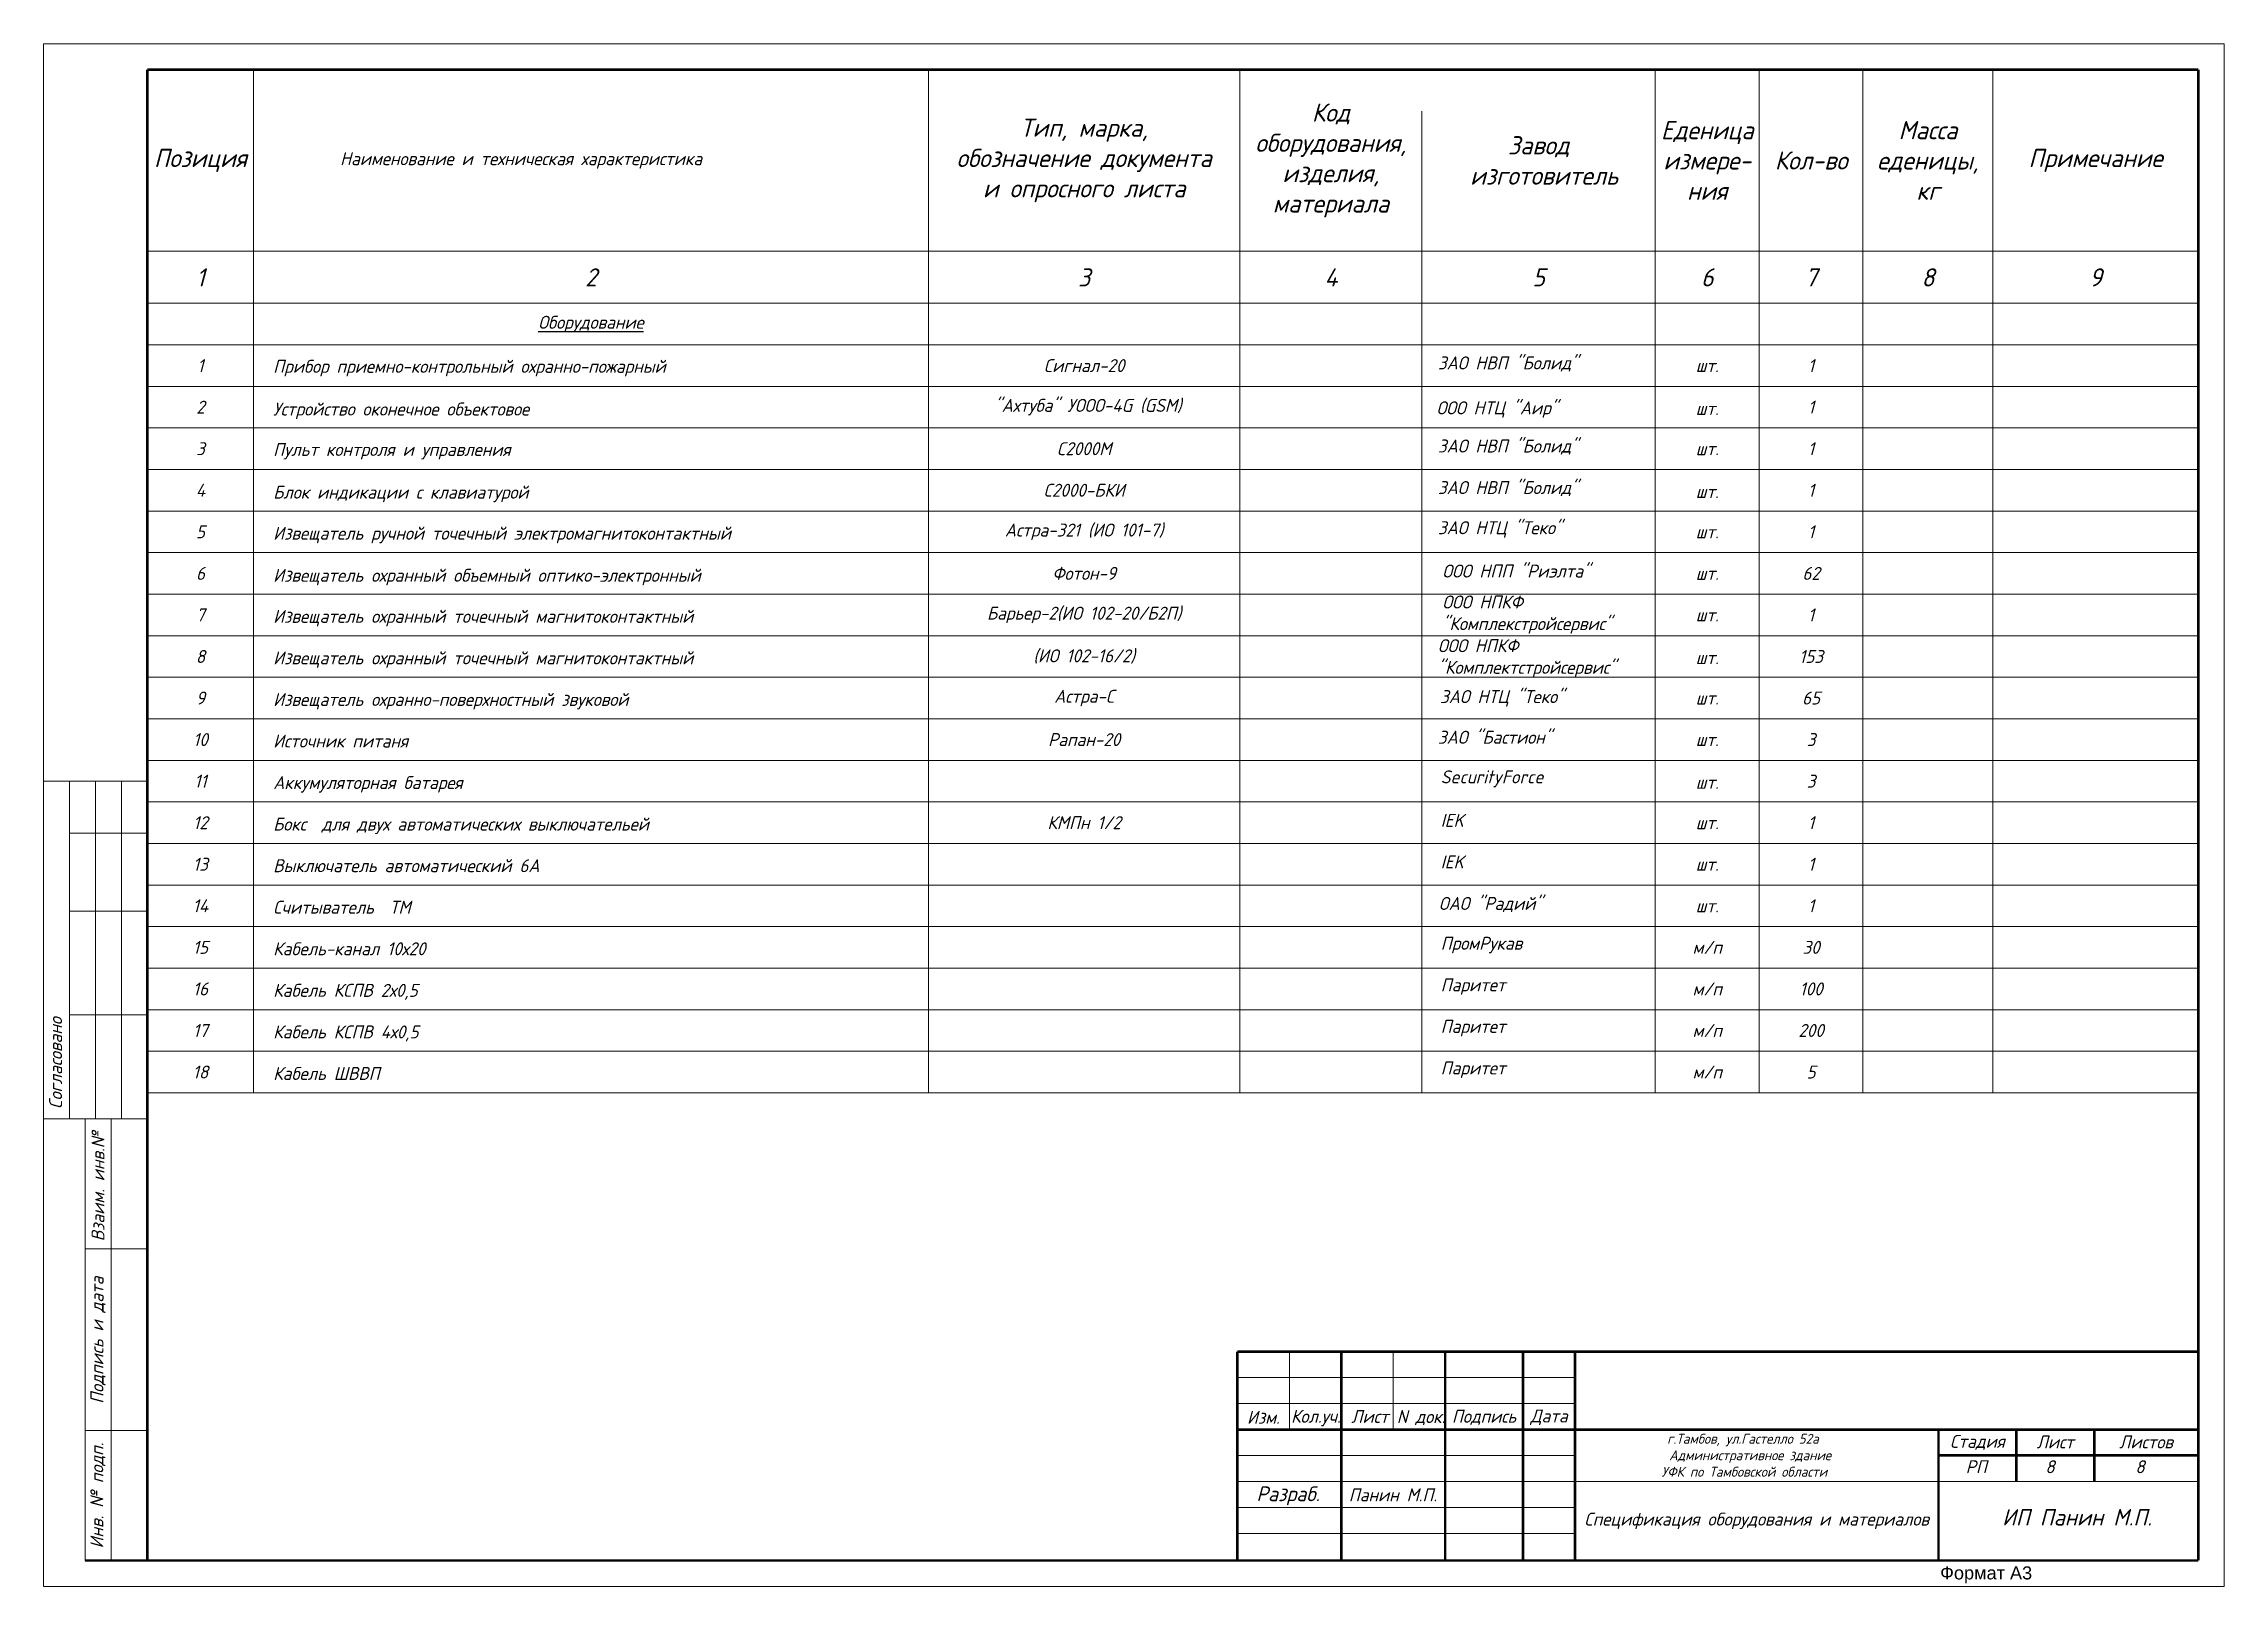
# Model space of a CAD drawing. Header units: inches. Extents: x 846 to 2125, y 393 to 1751.
# Drawn here: x 845.9 to 978.2, y 802.6 to 896.2 of the extents above; entities that cross this region are included whole.
import ezdxf

# ---------------------------------------------------------------- set-up
doc = ezdxf.new("R2010")
doc.units = ezdxf.units.IN
doc.header["$MEASUREMENT"] = 0
doc.linetypes.add('НЕВИДИМАЯ', pattern=[9.525, 6.35, -3.175])
doc.layers.add('DESC', color=7, linetype='Continuous')
doc.styles.get("Standard").update_dxf_attribs({"font": 'GOST_Common Italic_0.ttf'})

msp = doc.modelspace()

# ---------------------------------------------------------------- texts
at = {"layer": 'DESC', "color": 7}
for s, height, p in [('Прибор приемно-контрольный охранно-пожарный', 0.7875, (859.87, 876.22)), ('Устройство оконечное объектовое', 0.7875, (859.87, 873.63)), ('Пульт контроля и управления ', 0.7875, (859.87, 871.18)), ('Блок индикации с клавиатурой ', 0.7875, (859.87, 868.59)), ('Извещатель ручной точечный электромагнитоконтактный', 0.7875, (859.87, 866.1)), ('Извещатель охранный объемный оптико-электронный', 0.7875, (859.87, 863.55)), ('Извещатель охранный точечный магнитоконтактный ', 0.7875, (859.87, 861.06)), ('Извещатель охранный точечный магнитоконтактный ', 0.7875, (859.87, 858.54)), ('Извещатель охранно-поверхностный звуковой ', 0.7875, (859.87, 856.02)), ('Источник питаня ', 0.7875, (859.87, 853.5)), ('Аккумуляторная батарея', 0.7875, (859.87, 850.98)), ('Бокс  для двух автоматических выключательей', 0.7875, (859.87, 848.46)), ('Выключатель автоматический 6А', 0.7875, (859.87, 845.94)), ('Считыватель  ТМ', 0.7875, (859.87, 843.42)), ('Кабель-канал 10х20', 0.7875, (859.87, 840.9)), ('Кабель КСПВ 2х0,5', 0.7875, (859.87, 838.38)), ('Кабель КСПВ 4х0,5', 0.7875, (859.87, 835.86)), ('Кабель ШВВП', 0.7875, (859.87, 833.34)), ('Кол.уч.', 0.787, (921.62, 812.55)), ('Лист', 0.787, (925.27, 812.54)), ('N док.', 0.787, (928.04, 812.53)), ('РП', 0.787, (962.55, 809.49)), ('8', 0.787, (967.38, 809.49)), ('8', 0.787, (972.84, 809.49))]:
    msp.add_text(s, height=height, dxfattribs=at).set_placement(p)
at = {"layer": 'DESC'}
for s, insert, char_height, width, attachment_point in [('Код оборудования, изделия, материала', (924.04, 889.1), 1.1025, 11.025, 5), ('Тип, марка, \\Pобозначение документа \\Pи опросного листа', (909.07, 889.1), 1.1025, 18.9, 5), ('Завод\\P изготовитель', (936.64, 889.1), 1.1025, 14.175, 5), ('Еденица измере-\\Pния', (946.87, 889.1), 1.1025, 6.3, 5), ('Масса еденицы, \\Pкг', (960.26, 889.1), 1.1025, 7.875, 5), ('Позиция', (855.46, 889.1), 1.103, 6.4299, 5), ('           Наименование и техническая характеристика', (858.67, 889.1), 0.7875, 40.95, 4), ('Кол-во', (953.17, 889.1), 1.103, 6.3, 5), ('Примечание', (970.43, 889.1), 1.103, 12.4701, 5), ('1', (855.46, 882.01), 1.1, 6.4299, 5), ('2', (879.15, 882.01), 1.1, 40.95, 5), ('3', (909.07, 882.01), 1.1, 18.9, 5), ('4', (924.04, 882.01), 1.1, 11.025, 5), ('5', (936.64, 882.01), 1.1, 14.175, 5), ('6', (946.87, 882.01), 1.1, 6.3, 5), ('7', (953.17, 882.01), 1.1, 6.3, 5), ('8', (960.26, 882.01), 1.1, 7.875, 5), ('9', (970.43, 882.01), 1.1, 12.4701, 5), ('{\\LОборудование}', (879.15, 879.18), 0.7875, 40.95, 5), ('1', (855.46, 876.66), 0.787, 6.4299, 5), ('Сигнал-20', (909.07, 876.66), 0.787, 18.9, 5), ('шт.', (946.87, 876.66), 0.787, 6.3, 5), ('1', (953.17, 876.66), 0.787, 6.3, 5), ('2', (855.46, 874.14), 0.787, 6.4299, 5), (' "Ахтуба" УООО-4G (GSM)', (909.07, 874.14), 0.7875, 18.9, 5), ('1', (953.17, 874.14), 0.787, 6.3, 5), ('шт.', (946.87, 874.06), 0.787, 6.3, 5), ('3', (855.46, 871.62), 0.787, 6.4299, 5), ('С2000М', (909.07, 871.62), 0.787, 18.9, 5), ('1', (953.17, 871.62), 0.787, 6.3, 5), ('шт.', (946.87, 871.62), 0.787, 6.3, 5), ('4', (855.46, 869.1), 0.787, 6.4299, 5), ('С2000-БКИ', (909.07, 869.1), 0.787, 18.9, 5), ('1', (953.17, 869.1), 0.787, 6.3, 5), ('шт.', (946.87, 869.02), 0.787, 6.3, 5), ('5', (855.46, 866.58), 0.787, 6.4299, 5), ('Астра-321 (ИО 101-7)', (909.07, 866.58), 0.7875, 18.9, 5), ('шт.', (946.87, 866.58), 0.787, 6.3, 5), ('1', (953.17, 866.58), 0.787, 6.3, 5), ('6', (855.46, 864.06), 0.787, 6.4299, 5), ('Фотон-9', (909.07, 864.06), 0.787, 18.9, 5), ('шт.', (946.87, 864.06), 0.787, 6.3, 5), ('62', (953.17, 864.06), 0.787, 6.3, 5), ('7', (855.46, 861.54), 0.787, 6.4299, 5), ('Барьер-2(ИО 102-20/Б2П)', (909.07, 861.54), 0.7875, 18.9, 5), ('шт.', (946.87, 861.54), 0.787, 6.3, 5), ('1', (953.17, 861.54), 0.787, 6.3, 5), ('8', (855.46, 859.02), 0.787, 6.4299, 5), ('(ИО 102-16/2)', (909.07, 859.02), 0.7875, 18.9, 5), ('шт.', (946.87, 858.95), 0.787, 6.3, 5), ('153', (953.17, 859.02), 0.787, 6.3, 5), ('9', (855.46, 856.5), 0.787, 6.4299, 5), ('Астра-С', (909.07, 856.5), 0.787, 18.9, 5), ('шт.', (946.87, 856.5), 0.787, 6.3, 5), ('65', (953.17, 856.5), 0.787, 6.3, 5), ('10', (855.46, 853.98), 0.787, 6.4299, 5), ('Рапан-20', (909.07, 853.98), 0.787, 18.9, 5), ('шт.', (946.87, 853.98), 0.787, 6.3, 5), ('3', (953.17, 853.98), 0.787, 6.3, 5), ('11', (855.46, 851.46), 0.787, 6.4299, 5), ('шт.', (946.87, 851.39), 0.787, 6.3, 5), ('3', (953.17, 851.46), 0.787, 6.3, 5), ('12', (855.46, 848.94), 0.787, 6.4299, 5), ('КМПн 1/2', (909.07, 848.94), 0.787, 18.9, 5), ('шт.', (946.87, 848.94), 0.787, 6.3, 5), ('1', (953.17, 848.94), 0.787, 6.3, 5), ('13', (855.46, 846.42), 0.787, 6.4299, 5), ('1', (953.17, 846.42), 0.787, 6.3, 5), ('шт.', (946.87, 846.42), 0.787, 6.3, 5), ('14', (855.46, 843.9), 0.787, 6.4299, 5), ('1', (953.17, 843.9), 0.787, 6.3, 5), ('шт.', (946.87, 843.9), 0.787, 6.3, 5), ('15', (855.46, 841.38), 0.787, 6.4299, 5), ('м/п', (946.87, 841.38), 0.787, 6.3, 5), ('30', (953.17, 841.38), 0.787, 6.3, 5), ('16', (855.46, 838.86), 0.787, 6.4299, 5), ('м/п', (946.87, 838.86), 0.787, 6.3, 5), ('100', (953.17, 838.86), 0.787, 6.3, 5), ('17', (855.46, 836.34), 0.787, 6.4299, 5), ('м/п', (946.87, 836.34), 0.787, 6.3, 5), ('200', (953.17, 836.34), 0.787, 6.3, 5), ('18', (855.46, 833.82), 0.787, 6.4299, 5), ('м/п', (946.87, 833.82), 0.787, 6.3, 5), ('5', (953.17, 833.82), 0.787, 6.3, 5), ('Изм.', (919.94, 812.88), 0.787, 3.15, 5), ('Подпись', (933.33, 812.88), 0.787, 4.725, 5), ('Дата', (937.27, 812.88), 0.787, 3.15, 5), ('Спецификация оборудования и материалов', (949.87, 806.6), 0.7875, 22.05, 5)]:
    msp.add_mtext(s, dxfattribs=dict(at, insert=insert, char_height=char_height, width=width, attachment_point=attachment_point))
at = {"layer": 'DESC', "lineweight": 15}
for s, insert, char_height, width, attachment_point in [('ЗАО НВП "Болид"', (930.53, 876.76), 0.7875, 14.175, 4), ('ООО НТЦ "Аир"', (930.45, 873.99), 0.7875, 14.175, 4), ('ЗАО НВП "Болид"', (930.53, 871.72), 0.7875, 14.175, 4), ('ЗАО НВП "Болид"', (930.53, 869.2), 0.7875, 14.175, 4), ('ЗАО НТЦ "Теко"', (930.53, 866.72), 0.7875, 14.175, 4), ('ООО НПП "Риэлта"', (930.8, 864.2), 0.7875, 14.175, 4), ('ООО НПКФ "Комплекстройсервис"', (930.8, 861.56), 0.7875, 14.175, 4), ('ООО НПКФ "Комплектстройсервис"', (930.53, 858.91), 0.7875, 14.175, 4), ('ЗАО НТЦ "Теко"', (930.66, 856.48), 0.7875, 14.175, 4), ('ЗАО "Бастион"', (930.53, 854.12), 0.7875, 14.175, 4), ('SecurityForce', (930.7, 851.6), 0.7875, 14.175, 4), ('IEK', (930.7, 849.08), 0.787, 14.175, 4), ('IEK', (930.7, 846.56), 0.787, 14.175, 4), ('ОАО "Радий"', (930.59, 843.98), 0.7875, 14.175, 4), ('ПромРукав', (930.7, 841.52), 0.787, 14.175, 4), ('Паритет', (930.7, 839), 0.787, 14.175, 4), ('Паритет', (930.7, 836.48), 0.787, 14.175, 4), ('Паритет', (930.7, 833.96), 0.787, 14.175, 4), ('Панин М.П.', (927.8, 808.18), 0.787, 6.3, 5)]:
    msp.add_mtext(s, dxfattribs=dict(at, insert=insert, char_height=char_height, width=width, attachment_point=attachment_point))
at = {"layer": 'DESC', "char_height": 0.7875, "attachment_point": 1, "rotation": 90}
for s, insert, width in [('Cогласовано', (846.28, 831.56), 9.4622), ('Взаим. инв.№', (848.85, 823.55), 14.4387), ('Подпись и дата', (848.79, 813.7), 11.3549), ('Инв. № подп.', (848.78, 804.93), 13.2391)]:
    msp.add_mtext(s, dxfattribs=dict(at, insert=insert, width=width))
at = {"layer": 'DESC', "color": 0, "lineweight": 15, "insert": (919.83, 811.88), "char_height": 0.6, "attachment_point": 1}
msp.add_mtext_dynamic_manual_height_columns('\\pi24.61185;г.Тамбов, ул.Гастелло 52а\\P\\pi24.36617; Административное здание \\P\\pi24.27003;УФК по Тамбовской области', width=59.1919, gutter_width=1, heights=[0], dxfattribs=at)
at = {"layer": 'DESC', "color": 0, "char_height": 0.787, "attachment_point": 5}
for s, insert, width in [('Стадия', (963.26, 811.36), 4.725), ('Лист', (967.98, 811.39), 5.67), ('Листов', (973.49, 811.39), 5.3325)]:
    msp.add_mtext(s, dxfattribs=dict(at, insert=insert, width=width))
at = {"layer": 'DESC', "color": 0, "lineweight": 15, "insert": (921.44, 808.12), "char_height": 0.9, "width": 7.0924, "attachment_point": 5}
msp.add_mtext('Разраб.', dxfattribs=at)
at = {"layer": 'DESC', "lineweight": 15, "insert": (959.95, 807.32), "char_height": 1, "attachment_point": 1}
msp.add_mtext_dynamic_manual_height_columns('\\pi4.80835;ИП Панин М.П.', width=17.9743, gutter_width=1, heights=[1.74], dxfattribs=at)
at = {"layer": 'DESC', "linetype": 'НЕВИДИМАЯ', "insert": (961, 803.84), "char_height": 0.7875, "width": 9.1777, "attachment_point": 1}
msp.add_mtext('{\\fArial|b0|i0|c204|p34;Формат А3}', dxfattribs=at)

# ---------------------------------------------------------------- linework, layer by layer
at = {"layer": 'DESC', "color": 7, "lineweight": 15}
for p, q in [((845.94, 802.63), (845.94, 896.18)), ((845.94, 896.18), (978.24, 896.18)), ((978.24, 896.18), (978.24, 802.63)), ((858.67, 894.61), (858.67, 832.56)), ((899.62, 894.61), (899.62, 832.56)), ((918.52, 894.61), (918.52, 832.56)), ((943.72, 894.61), (943.72, 832.56)), ((950.02, 894.61), (950.02, 832.56)), ((956.32, 894.61), (956.32, 832.56)), ((964.2, 894.61), (964.2, 832.56)), ((929.55, 892.09), (929.55, 832.56)), ((852.24, 883.59), (976.67, 883.59)), ((852.24, 880.44), (976.67, 880.44)), ((852.24, 877.92), (976.67, 877.92)), ((852.24, 875.4), (976.67, 875.4)), ((852.24, 872.88), (976.67, 872.88)), ((852.24, 870.36), (976.67, 870.36)), ((852.24, 867.84), (976.67, 867.84)), ((852.24, 865.32), (976.67, 865.32)), ((852.24, 862.8), (976.67, 862.8)), ((852.24, 860.28), (976.67, 860.28)), ((852.24, 857.76), (976.67, 857.76)), ((852.24, 855.24), (976.67, 855.24)), ((852.24, 852.72), (976.67, 852.72)), ((852.24, 850.2), (976.67, 850.2)), ((852.24, 847.68), (976.67, 847.68)), ((852.24, 845.16), (976.67, 845.16)), ((852.24, 842.64), (976.67, 842.64)), ((852.24, 840.12), (976.67, 840.12)), ((852.24, 837.6), (976.67, 837.6)), ((852.24, 835.08), (976.67, 835.08)), ((852.24, 832.56), (976.67, 832.56)), ((921.52, 816.87), (921.52, 812.14)), ((927.82, 816.87), (927.82, 812.14)), ((918.37, 815.29), (938.85, 815.29)), ((918.37, 813.72), (938.85, 813.72)), ((918.37, 810.57), (938.85, 810.57)), ((918.37, 808.99), (938.85, 808.99)), ((938.85, 808.99), (976.65, 808.99)), ((918.37, 807.42), (938.85, 807.42)), ((918.37, 805.84), (938.85, 805.84)), ((978.24, 802.63), (845.94, 802.63))]:
    msp.add_line(p, q, dxfattribs=at)
at = {"layer": 'DESC', "lineweight": 15}
for p, q in [((852.24, 851.45), (845.94, 851.45)), ((847.52, 851.45), (847.52, 830.98)), ((849.09, 851.45), (849.09, 830.98)), ((850.67, 851.45), (850.67, 830.98)), ((852.24, 848.3), (847.52, 848.3)), ((852.24, 843.58), (847.52, 843.58)), ((852.24, 837.28), (847.52, 837.28)), ((852.24, 830.98), (845.94, 830.98)), ((848.46, 830.98), (848.46, 804.2)), ((848.46, 830.98), (852.24, 830.98)), ((850.04, 830.98), (850.04, 804.2)), ((848.46, 823.1), (852.24, 823.1)), ((848.46, 812.08), (852.24, 812.08))]:
    msp.add_line(p, q, dxfattribs=at)
at = {"layer": 'DESC', "color": 7, "lineweight": 15, "const_width": 0.158}
for points in [[(852.24, 894.61), (852.24, 804.2), (976.67, 804.2)], [(976.67, 894.61), (852.24, 894.61)], [(976.67, 804.2), (976.67, 894.61)], [(918.37, 816.87), (918.37, 804.27)], [(918.37, 816.87), (976.65, 816.87)], [(924.67, 816.87), (924.67, 804.2)], [(930.97, 816.87), (930.97, 804.27)], [(935.7, 816.87), (935.7, 804.27)], [(938.85, 816.87), (938.85, 804.27)], [(918.37, 812.14), (976.65, 812.14)], [(960.9, 804.2), (960.9, 812.14)], [(965.62, 808.99), (965.62, 812.14)], [(970.35, 808.99), (970.35, 812.14)], [(960.9, 810.57), (976.65, 810.57)]]:
    msp.add_lwpolyline(points, dxfattribs=at)
at = {"layer": 'DESC', "lineweight": 15, "const_width": 0.158}
msp.add_lwpolyline([(848.46, 804.2), (852.24, 804.2)], dxfattribs=at)

msp.set_redraw_order([(e.dxf.handle, doc.entitydb.next_handle()) for e in msp.query("TEXT MTEXT ATTDEF DIMENSION ARC_DIMENSION")])  # texts and dimensions are drawn at this point

doc.saveas('drawing.dxf')
